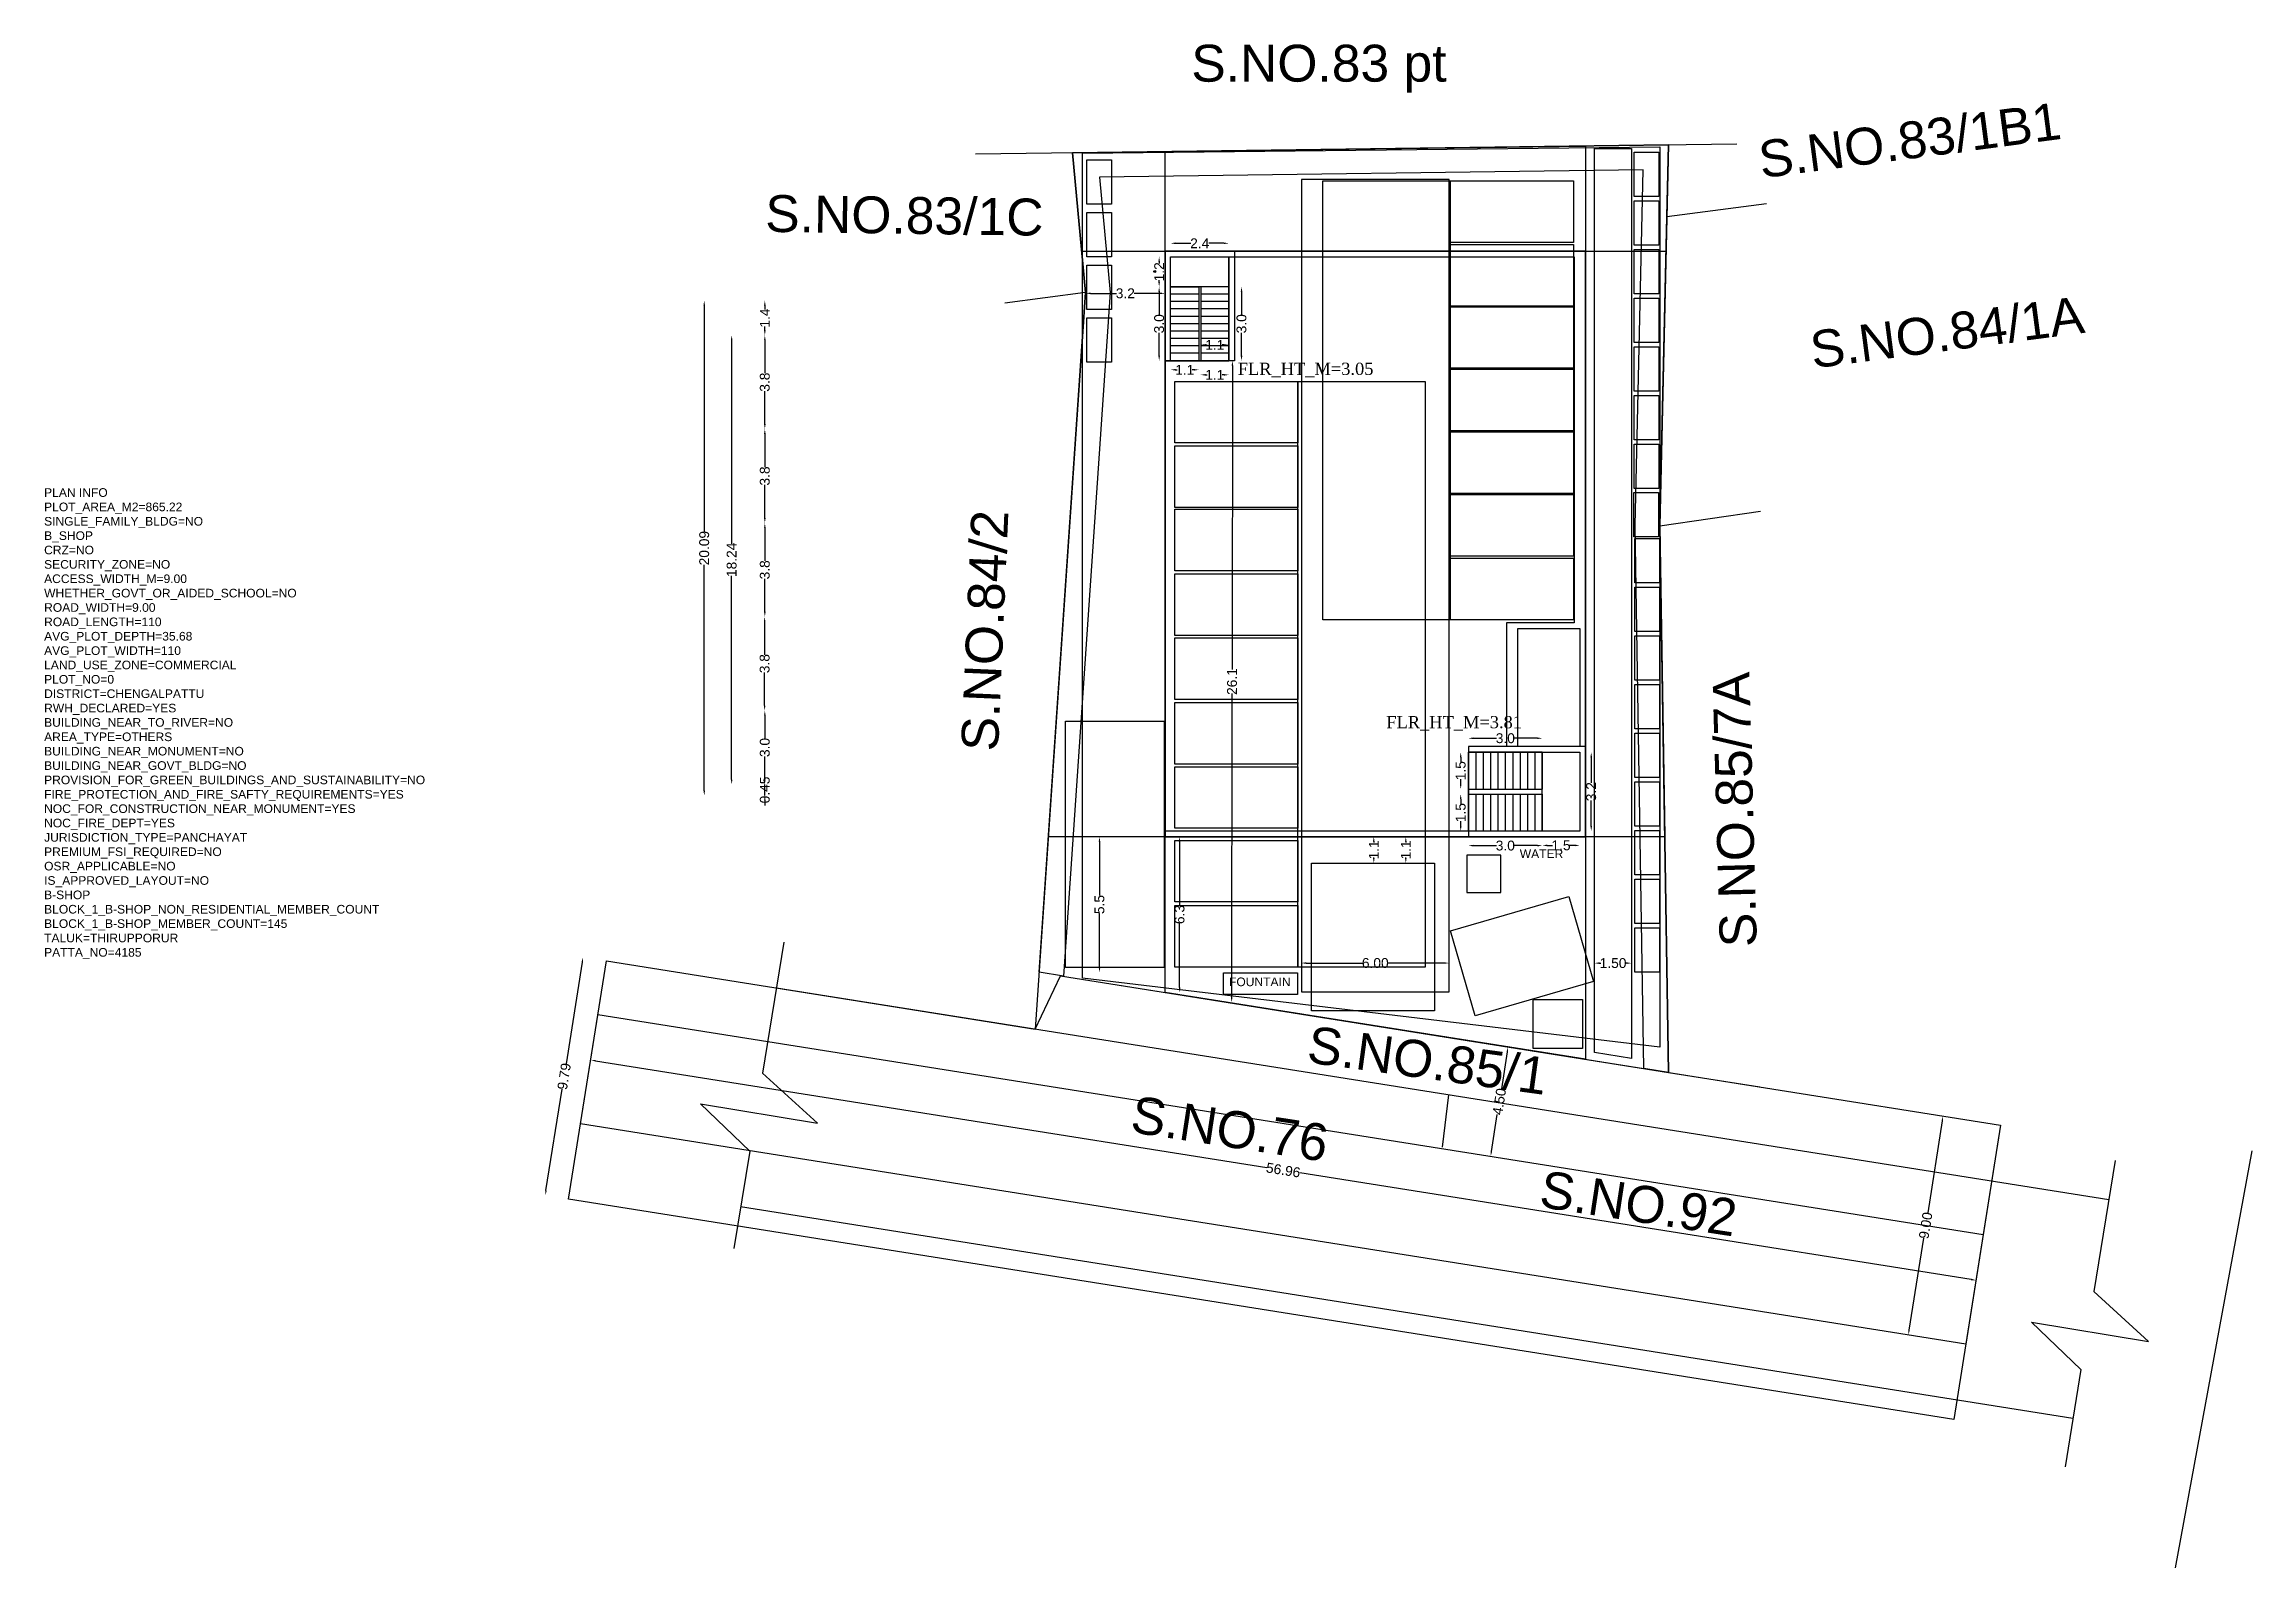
# Model space of a CAD drawing. Header units: metres. Extents: x 21671 to 43338, y -49512 to -25104.
# Drawn here: x 21670.7 to 21760.3, y -25220.3 to -25158.4 of the extents above; entities that cross this region are included whole.
import ezdxf

# ---------------------------------------------------------------- set-up
doc = ezdxf.new("R2010")
doc.units = ezdxf.units.M
for name, color, linetype in [('AISLE_WIDTH_2', 7, 'Continuous'), ('ANGULAR_PARKING_SLOT_2', 7, 'Continuous'), ('BL', 34, 'Continuous'), ('BLK_1_BLDG_FOOT_PRINT', 7, 'Continuous'), ('BLK_1_COVERED_AREA', 7, 'Continuous'), ('BLK_1_FLR_0_BLT_UP_AREA', 7, 'Continuous'), ('BLK_1_FLR_0_COVERED_PARKING', 34, 'Continuous'), ('BLK_1_FLR_0_DRINKING_WATER', 34, 'Continuous'), ('BLK_1_FLR_0_EXIT_WIDTH_STAIR', 4, 'Continuous'), ('BLK_1_FLR_0_FIRESTAIR_1', 34, 'Continuous'), ('BLK_1_FLR_0_FIRESTAIR_1_FLIGHT_1', 34, 'Continuous'), ('BLK_1_FLR_0_FIRESTAIR_1_FLIGHT_2', 34, 'Continuous'), ('BLK_1_FLR_0_FIRESTAIR_1_LANDING_1', 34, 'Continuous'), ('BLK_1_FLR_0_LIFT_1', 34, 'Continuous'), ('BLK_1_FLR_0_ROOF_AREA', 7, 'Continuous'), ('BLK_1_FLR_0_SP_WC', 7, 'Continuous'), ('BLK_1_FLR_0_STAIR_1', 34, 'Continuous'), ('BLK_1_FLR_0_STAIR_1_FLIGHT_1', 34, 'Continuous'), ('BLK_1_FLR_0_STAIR_1_FLIGHT_2', 34, 'Continuous'), ('BLK_1_FLR_0_STAIR_1_LANDING_1', 34, 'Continuous'), ('BLK_1_FLR_0_STILT', 34, 'Continuous'), ('BLK_1_FLR_0_STILT_HEIGHT', 7, 'Continuous'), ('BLK_1_FLR_1_REGULAR_ROOM_1', 34, 'Continuous'), ('BLK_1_FLR_2_REGULAR_ROOM_1', 34, 'Continuous'), ('BLK_1_FLR_3_REGULAR_ROOM', 7, 'Continuous'), ('BLK_1_FLR_4_REGULAR_ROOM', 7, 'Continuous'), ('BLK_1_HT_OF_BLDG', 7, 'Continuous'), ('BLK_1_LVL_0_BLDG_FOOT_PRINT', 7, 'Continuous'), ('BLK_1_LVL_0_FRONT_SETBACK', 34, 'Continuous'), ('BLK_1_LVL_0_REAR_SETBACK', 34, 'Continuous'), ('BLK_1_LVL_0_SIDE_SETBACK1', 34, 'Continuous'), ('BLK_1_LVL_0_SIDE_SETBACK2', 34, 'Continuous'), ('BLK_1_PARAPET_HT', 34, 'Continuous'), ('BLK_1_PLINTH_HEIGHT', 7, 'Continuous'), ('BLK_1_TOTAL_HEIGHT', 34, 'Continuous'), ('DA_PARKING', 7, 'Continuous'), ('DIST_EXIT', 7, 'Continuous'), ('DRIVE_WAY', 34, 'Continuous'), ('FLOOR-GROUND', 7, 'Continuous'), ('FMB_OR_PLR', 7, 'Continuous'), ('NOTIFIED_ROAD', 7, 'Continuous'), ('PLAN_INFO', 7, 'Continuous'), ('PLOT_BOUNDARY', 7, 'Continuous'), ('ROAD_WIDTH', 7, 'Continuous'), ('RWH', 7, 'Continuous'), ('SEPTIC_TANK_1', 34, 'Continuous'), ('SUPER_IMPOSED', 7, 'Continuous'), ('SURRENDER_ROAD_WIDTH', 7, 'Continuous'), ('TRANSFORMER_YARD', 7, 'Continuous'), ('TWO_WHEELER_DRIVE_WAY', 7, 'Continuous'), ('TWO_WHEELER_PARKING', 34, 'Continuous'), ('WASTE_DISPOSAL', 7, 'Continuous')]:
    doc.layers.add(name, color=color, linetype=linetype)
doc.styles.get("Standard").update_dxf_attribs({"font": 'arial.ttf'})
doc.styles.add('TIMES', font='times.ttf')
doc.dimstyles.new('ISO-25', dxfattribs={"dimtxt": 1, "dimasz": 2.5, "dimexe": 1.25, "dimexo": 0.625, "dimtad": 1, "dimdec": 1, "dimzin": 1, "dimdsep": 46, "dimtxsty": 'Standard', "dimcen": 2.5, "dimse1": 1, "dimse2": 1, "dimsd1": 1, "dimsd2": 1, "dimadec": 1, "dimazin": 3, "dimtfac": 1, "dimtdec": 1, "dimtix": 1, "dimtmove": 2, "dimatfit": 3, "dimfxl": 0, "dimarcsym": 0})

msp = doc.modelspace()

# ---------------------------------------------------------------- texts
for s, rotation, p in [('S.NO.83 pt', 0.00983, (21717.268, -25159.904)), ('S.NO.83/1B1', 7.47188, (21740.417, -25163.826)), ('S.NO.83/1C', 359.19546, (21699.96, -25166.001)), ('S.NO.84/1A', 7.47188, (21742.51, -25171.548)), ('S.NO.84/2', 87.50733, (21709.417, -25187.115)), ('S.NO.85/7A', 91.56288, (21740.233, -25195.03)), ('S.NO.85/1', 352.20661, (21721.917, -25199.72)), ('S.NO.76', 351.32126, (21714.746, -25202.551)), ('S.NO.92', 351.32126, (21731.346, -25205.586))]:
    msp.add_text(s, height=1.5, rotation=rotation).set_placement(p)
at = {"color": 6}
for s, p in [('WATER', (21730.606, -25191.43)), ('FOUNTAIN', (21718.8, -25196.631))]:
    msp.add_text(s, height=0.35, dxfattribs=at).set_placement(p)
at = {"layer": 'BLK_1_FLR_0_FIRESTAIR_1', "color": 1, "insert": (21719.155, -25171.315), "char_height": 0.49497, "width": 17.44019, "attachment_point": 1, "style": 'TIMES'}
msp.add_mtext('FLR_HT_M=3.05', dxfattribs=at)
at = {"layer": 'BLK_1_FLR_0_STAIR_1', "color": 1, "insert": (21725.186, -25185.662), "char_height": 0.49497, "width": 17.44019, "attachment_point": 1, "style": 'TIMES'}
msp.add_mtext('FLR_HT_M=3.81', dxfattribs=at)
at = {"layer": 'PLAN_INFO', "color": 1, "insert": (21670.686, -25176.412), "char_height": 0.35, "width": 17.9735, "attachment_point": 1}
msp.add_mtext('PLAN INFO\\PPLOT_AREA_M2=865.22\\PSINGLE_FAMILY_BLDG=NO\\PB_SHOP\\PCRZ=NO\\PSECURITY_ZONE=NO\\PACCESS_WIDTH_M=9.00\\PWHETHER_GOVT_OR_AIDED_SCHOOL=NO\\PROAD_WIDTH=9.00\\PROAD_LENGTH=110\\PAVG_PLOT_DEPTH=35.68\\PAVG_PLOT_WIDTH=110\\PLAND_USE_ZONE=COMMERCIAL\\PPLOT_NO=0\\PDISTRICT=CHENGALPATTU\\PRWH_DECLARED=YES\\PBUILDING_NEAR_TO_RIVER=NO\\PAREA_TYPE=OTHERS\\PBUILDING_NEAR_MONUMENT=NO\\PBUILDING_NEAR_GOVT_BLDG=NO\\PPROVISION_FOR_GREEN_BUILDINGS_AND_SUSTAINABILITY=NO\\PFIRE_PROTECTION_AND_FIRE_SAFTY_REQUIREMENTS=YES\\PNOC_FOR_CONSTRUCTION_NEAR_MONUMENT=YES\\PNOC_FIRE_DEPT=YES\\PJURISDICTION_TYPE=PANCHAYAT\\PPREMIUM_FSI_REQUIRED=NO\\POSR_APPLICABLE=NO\\PIS_APPROVED_LAYOUT=NO\\PB-SHOP\\PBLOCK_1_B-SHOP_NON_RESIDENTIAL_MEMBER_COUNT\\PBLOCK_1_B-SHOP_MEMBER_COUNT=145\\PTALUK=THIRUPPORUR\\PPATTA_NO=4185', dxfattribs=at)

# ---------------------------------------------------------------- blocks, each defined once
blk = doc.blocks.new('*D245')
at = {"layer": 'BLK_1_HT_OF_BLDG', "color": 0, "lineweight": -2}
for p, q in [((21698.604, -25170.4), (21698.604, -25178.665)), ((21698.604, -25188.24), (21698.604, -25179.976))]:
    blk.add_line(p, q, dxfattribs=at)
at = {"layer": 'BLK_1_HT_OF_BLDG', "color": 0}
for points in [[(21698.571, -25170.4), (21698.637, -25170.4), (21698.604, -25170.2)], [(21698.571, -25188.24), (21698.637, -25188.24), (21698.604, -25188.44)]]:
    blk.add_solid(points, dxfattribs=at)
at = {"layer": 'Defpoints', "color": 0}
for p in [(21698.927, -25170.2), (21698.604, -25188.44), (21698.927, -25188.44)]:
    blk.add_point(p, dxfattribs=at)
at = {"layer": 'BLK_1_HT_OF_BLDG', "color": 0, "insert": (21698.604, -25179.32), "char_height": 0.4, "attachment_point": 5, "rotation": 90}
blk.add_mtext('18.24', dxfattribs=at)
blk = doc.blocks.new('*D246')
at = {"layer": 'BLK_1_PLINTH_HEIGHT', "color": 0, "lineweight": -2}
for p, q in [((21699.951, -25188.24), (21699.951, -25188.04)), ((21699.951, -25188.89), (21699.951, -25188.44)), ((21699.951, -25189.09), (21699.951, -25189.29))]:
    blk.add_line(p, q, dxfattribs=at)
at = {"layer": 'BLK_1_PLINTH_HEIGHT', "color": 0}
for points in [[(21699.918, -25188.24), (21699.984, -25188.24), (21699.951, -25188.44)], [(21699.918, -25189.09), (21699.984, -25189.09), (21699.951, -25188.89)]]:
    blk.add_solid(points, dxfattribs=at)
at = {"layer": 'Defpoints', "color": 0}
for p in [(21699.637, -25188.44), (21699.951, -25188.44), (21699.637, -25188.89)]:
    blk.add_point(p, dxfattribs=at)
at = {"layer": 'BLK_1_PLINTH_HEIGHT', "color": 0, "insert": (21699.951, -25188.665), "char_height": 0.4, "attachment_point": 5, "rotation": 90}
blk.add_mtext('0.45', dxfattribs=at)
blk = doc.blocks.new('*D259')
at = {"layer": 'BLK_1_FLR_1_REGULAR_ROOM_1', "color": 0, "lineweight": -2}
for p, q in [((21699.943, -25181.83), (21699.943, -25183.171)), ((21699.943, -25185.24), (21699.943, -25183.9))]:
    blk.add_line(p, q, dxfattribs=at)
at = {"layer": 'BLK_1_FLR_1_REGULAR_ROOM_1', "color": 0}
for points in [[(21699.91, -25181.83), (21699.976, -25181.83), (21699.943, -25181.63)], [(21699.91, -25185.24), (21699.976, -25185.24), (21699.943, -25185.44)]]:
    blk.add_solid(points, dxfattribs=at)
at = {"layer": 'Defpoints', "color": 0}
for p in [(21699.637, -25181.63), (21699.943, -25181.63), (21699.637, -25185.44)]:
    blk.add_point(p, dxfattribs=at)
at = {"layer": 'BLK_1_FLR_1_REGULAR_ROOM_1', "color": 0, "insert": (21699.943, -25183.535), "char_height": 0.4, "attachment_point": 5, "rotation": 90}
blk.add_mtext('3.8', dxfattribs=at)
blk = doc.blocks.new('*D262')
at = {"layer": 'BLK_1_PARAPET_HT', "color": 0, "lineweight": -2}
for p, q in [((21699.951, -25169), (21699.951, -25169.156)), ((21699.951, -25170), (21699.951, -25169.845))]:
    blk.add_line(p, q, dxfattribs=at)
at = {"layer": 'BLK_1_PARAPET_HT', "color": 0}
for points in [[(21699.918, -25169), (21699.984, -25169), (21699.951, -25168.8)], [(21699.918, -25170), (21699.984, -25170), (21699.951, -25170.2)]]:
    blk.add_solid(points, dxfattribs=at)
at = {"layer": 'Defpoints', "color": 0}
for p in [(21699.637, -25168.8), (21699.951, -25168.8), (21699.637, -25170.2)]:
    blk.add_point(p, dxfattribs=at)
at = {"layer": 'BLK_1_PARAPET_HT', "color": 0, "insert": (21699.951, -25169.5), "char_height": 0.4, "attachment_point": 5, "rotation": 90}
blk.add_mtext('1.4', dxfattribs=at)
blk = doc.blocks.new('*D264')
at = {"layer": 'Defpoints', "color": 0}
for p in [(21724.442, -25190.563), (21724.442, -25191.634), (21724.678, -25191.634)]:
    blk.add_point(p, dxfattribs=at)
at = {"layer": 'SEPTIC_TANK_1', "color": 0, "lineweight": -2}
for p, q in [((21724.678, -25190.763), (21724.678, -25190.792)), ((21724.678, -25191.434), (21724.678, -25191.405))]:
    blk.add_line(p, q, dxfattribs=at)
at = {"layer": 'SEPTIC_TANK_1', "color": 0}
for points in [[(21724.645, -25190.763), (21724.712, -25190.763), (21724.678, -25190.563)], [(21724.645, -25191.434), (21724.712, -25191.434), (21724.678, -25191.634)]]:
    blk.add_solid(points, dxfattribs=at)
at = {"layer": 'SEPTIC_TANK_1', "color": 0, "insert": (21724.678, -25191.098), "char_height": 0.4, "attachment_point": 5, "rotation": 90}
blk.add_mtext('1.1', dxfattribs=at)
blk = doc.blocks.new('*D265')
at = {"layer": 'Defpoints', "color": 0}
for p in [(21725.998, -25190.563), (21725.978, -25191.634), (21725.998, -25191.634)]:
    blk.add_point(p, dxfattribs=at)
at = {"layer": 'SEPTIC_TANK_1', "color": 0, "lineweight": -2}
for p, q in [((21725.978, -25190.763), (21725.978, -25190.792)), ((21725.978, -25191.434), (21725.978, -25191.405))]:
    blk.add_line(p, q, dxfattribs=at)
at = {"layer": 'SEPTIC_TANK_1', "color": 0}
for points in [[(21725.945, -25190.763), (21726.012, -25190.763), (21725.978, -25190.563)], [(21725.945, -25191.434), (21726.012, -25191.434), (21725.978, -25191.634)]]:
    blk.add_solid(points, dxfattribs=at)
at = {"layer": 'SEPTIC_TANK_1', "color": 0, "insert": (21725.978, -25191.098), "char_height": 0.4, "attachment_point": 5, "rotation": 90}
blk.add_mtext('1.1', dxfattribs=at)
blk = doc.blocks.new('*D266')
at = {"layer": 'BLK_1_TOTAL_HEIGHT', "color": 0, "lineweight": -2}
for p, q in [((21697.49, -25169), (21697.49, -25178.167)), ((21697.49, -25188.69), (21697.49, -25179.524))]:
    blk.add_line(p, q, dxfattribs=at)
at = {"layer": 'BLK_1_TOTAL_HEIGHT', "color": 0}
for points in [[(21697.457, -25169), (21697.523, -25169), (21697.49, -25168.8)], [(21697.457, -25188.69), (21697.523, -25188.69), (21697.49, -25188.89)]]:
    blk.add_solid(points, dxfattribs=at)
at = {"layer": 'Defpoints', "color": 0}
for p in [(21697.49, -25168.8), (21697.978, -25168.8), (21697.978, -25188.89)]:
    blk.add_point(p, dxfattribs=at)
at = {"layer": 'BLK_1_TOTAL_HEIGHT', "color": 0, "insert": (21697.49, -25178.845), "char_height": 0.4, "attachment_point": 5, "rotation": 90}
blk.add_mtext('20.09', dxfattribs=at)
blk = doc.blocks.new('*D267')
at = {"layer": 'BLK_1_FLR_0_STILT_HEIGHT', "color": 0, "lineweight": -2}
for p, q in [((21699.951, -25185.64), (21699.951, -25186.577)), ((21699.951, -25188.24), (21699.951, -25187.304))]:
    blk.add_line(p, q, dxfattribs=at)
at = {"layer": 'BLK_1_FLR_0_STILT_HEIGHT', "color": 0}
for points in [[(21699.918, -25185.64), (21699.984, -25185.64), (21699.951, -25185.44)], [(21699.918, -25188.24), (21699.984, -25188.24), (21699.951, -25188.44)]]:
    blk.add_solid(points, dxfattribs=at)
at = {"layer": 'Defpoints', "color": 0}
for p in [(21699.637, -25185.44), (21699.951, -25185.44), (21699.637, -25188.44)]:
    blk.add_point(p, dxfattribs=at)
at = {"layer": 'BLK_1_FLR_0_STILT_HEIGHT', "color": 0, "insert": (21699.951, -25186.94), "char_height": 0.4, "attachment_point": 5, "rotation": 90}
blk.add_mtext('3.0', dxfattribs=at)
blk = doc.blocks.new('*D268')
at = {"layer": 'Defpoints', "color": 0}
for p in [(21735.144, -25199.894), (21729.424, -25203.541), (21734.437, -25204.338)]:
    blk.add_point(p, dxfattribs=at)
at = {"layer": 'NOTIFIED_ROAD', "color": 0, "lineweight": -2}
for p, q in [((21730.099, -25199.295), (21729.86, -25200.799)), ((21729.455, -25203.344), (21729.694, -25201.84))]:
    blk.add_line(p, q, dxfattribs=at)
at = {"layer": 'NOTIFIED_ROAD', "color": 0}
for points in [[(21730.066, -25199.289), (21730.132, -25199.3), (21730.131, -25199.097)], [(21729.422, -25203.339), (21729.488, -25203.349), (21729.424, -25203.541)]]:
    blk.add_solid(points, dxfattribs=at)
at = {"layer": 'NOTIFIED_ROAD', "color": 0, "insert": (21729.777, -25201.319), "char_height": 0.4, "attachment_point": 5, "rotation": 80.96434}
blk.add_mtext('4.50', dxfattribs=at)
blk = doc.blocks.new('*D269')
at = {"layer": 'Defpoints', "color": 0}
for p in [(21750.129, -25202.277), (21746.381, -25210.794), (21748.715, -25211.166)]:
    blk.add_point(p, dxfattribs=at)
at = {"layer": 'SURRENDER_ROAD_WIDTH', "color": 0, "lineweight": -2}
for p, q in [((21747.763, -25202.104), (21747.17, -25205.838)), ((21746.413, -25210.597), (21747.007, -25206.863))]:
    blk.add_line(p, q, dxfattribs=at)
at = {"layer": 'SURRENDER_ROAD_WIDTH', "color": 0}
for points in [[(21747.731, -25202.098), (21747.796, -25202.109), (21747.795, -25201.906)], [(21746.38, -25210.592), (21746.446, -25210.602), (21746.381, -25210.794)]]:
    blk.add_solid(points, dxfattribs=at)
at = {"layer": 'SURRENDER_ROAD_WIDTH', "color": 0, "insert": (21747.088, -25206.35), "char_height": 0.4, "attachment_point": 5, "rotation": 80.96434}
blk.add_mtext('9.00', dxfattribs=at)
blk = doc.blocks.new('*D270')
at = {"layer": 'Defpoints', "color": 0}
for p in [(21727.738, -25195.693), (21721.738, -25196.857), (21727.738, -25196.859)]:
    blk.add_point(p, dxfattribs=at)
at = {"layer": 'DRIVE_WAY', "color": 0, "lineweight": -2}
for p, q in [((21721.938, -25195.693), (21724.218, -25195.693)), ((21727.538, -25195.693), (21725.258, -25195.693))]:
    blk.add_line(p, q, dxfattribs=at)
at = {"layer": 'DRIVE_WAY', "color": 0}
for points in [[(21721.938, -25195.659), (21721.938, -25195.726), (21721.738, -25195.693)], [(21727.538, -25195.659), (21727.538, -25195.726), (21727.738, -25195.693)]]:
    blk.add_solid(points, dxfattribs=at)
at = {"layer": 'DRIVE_WAY', "color": 0, "insert": (21724.738, -25195.693), "char_height": 0.4, "attachment_point": 5}
blk.add_mtext('6.00', dxfattribs=at)
blk = doc.blocks.new('*D273')
at = {"color": 0, "lineweight": -2}
for p, q in [((21713.176, -25168.499), (21714.228, -25168.499)), ((21716.003, -25168.499), (21714.951, -25168.499))]:
    blk.add_line(p, q, dxfattribs=at)
at = {"color": 0}
for points in [[(21713.176, -25168.465), (21713.176, -25168.532), (21712.976, -25168.499)], [(21716.003, -25168.465), (21716.003, -25168.532), (21716.203, -25168.499)]]:
    blk.add_solid(points, dxfattribs=at)
at = {"layer": 'Defpoints', "color": 0}
for p in [(21712.976, -25168.471), (21716.203, -25168.471), (21716.203, -25168.499)]:
    blk.add_point(p, dxfattribs=at)
at = {"color": 0, "insert": (21714.589, -25168.499), "char_height": 0.4, "attachment_point": 5}
blk.add_mtext('3.2', dxfattribs=at)
blk = doc.blocks.new('*D274')
at = {"color": 0, "lineweight": -2}
for p, q in [((21713.539, -25190.763), (21713.539, -25192.95)), ((21713.539, -25195.869), (21713.539, -25193.681))]:
    blk.add_line(p, q, dxfattribs=at)
at = {"color": 0}
for points in [[(21713.506, -25190.763), (21713.573, -25190.763), (21713.539, -25190.563)], [(21713.506, -25195.869), (21713.573, -25195.869), (21713.539, -25196.069)]]:
    blk.add_solid(points, dxfattribs=at)
at = {"layer": 'Defpoints', "color": 0}
for p in [(21711.464, -25190.563), (21711.087, -25196.069), (21713.539, -25196.069)]:
    blk.add_point(p, dxfattribs=at)
at = {"color": 0, "insert": (21713.539, -25193.316), "char_height": 0.4, "attachment_point": 5, "rotation": 90}
blk.add_mtext('5.5', dxfattribs=at)
blk = doc.blocks.new('*D275')
at = {"color": 0, "lineweight": -2}
for p, q in [((21716.792, -25190.763), (21716.792, -25193.357)), ((21716.792, -25196.682), (21716.792, -25194.088))]:
    blk.add_line(p, q, dxfattribs=at)
at = {"color": 0}
for points in [[(21716.759, -25190.763), (21716.826, -25190.763), (21716.792, -25190.563)], [(21716.759, -25196.682), (21716.826, -25196.682), (21716.792, -25196.882)]]:
    blk.add_solid(points, dxfattribs=at)
at = {"layer": 'Defpoints', "color": 0}
for p in [(21716.203, -25190.563), (21716.203, -25196.882), (21716.792, -25196.882)]:
    blk.add_point(p, dxfattribs=at)
at = {"color": 0, "insert": (21716.792, -25193.722), "char_height": 0.4, "attachment_point": 5, "rotation": 90}
blk.add_mtext('6.3', dxfattribs=at)
blk = doc.blocks.new('*D276')
at = {"layer": 'BLK_1_FLR_0_EXIT_WIDTH_STAIR', "color": 0, "lineweight": -2}
for p, q in [((21717.849, -25170.592), (21717.914, -25170.592)), ((21718.592, -25170.592), (21718.528, -25170.592))]:
    blk.add_line(p, q, dxfattribs=at)
at = {"layer": 'BLK_1_FLR_0_EXIT_WIDTH_STAIR', "color": 0}
for points in [[(21717.849, -25170.559), (21717.849, -25170.625), (21717.649, -25170.592)], [(21718.592, -25170.559), (21718.592, -25170.625), (21718.792, -25170.592)]]:
    blk.add_solid(points, dxfattribs=at)
at = {"layer": 'Defpoints', "color": 0}
for p in [(21717.649, -25170.018), (21717.649, -25170.592), (21718.792, -25170.018)]:
    blk.add_point(p, dxfattribs=at)
at = {"layer": 'BLK_1_FLR_0_EXIT_WIDTH_STAIR', "color": 0, "insert": (21718.221, -25170.592), "char_height": 0.4, "attachment_point": 5}
blk.add_mtext('1.1', dxfattribs=at)
blk = doc.blocks.new('*D281')
at = {"layer": 'BLK_1_FLR_0_FIRESTAIR_1_FLIGHT_1', "color": 0, "lineweight": -2}
for p, q in [((21719.307, -25168.434), (21719.307, -25169.371)), ((21719.307, -25171.034), (21719.307, -25170.098))]:
    blk.add_line(p, q, dxfattribs=at)
at = {"layer": 'BLK_1_FLR_0_FIRESTAIR_1_FLIGHT_1', "color": 0}
for points in [[(21719.274, -25168.434), (21719.341, -25168.434), (21719.307, -25168.234)], [(21719.274, -25171.034), (21719.341, -25171.034), (21719.307, -25171.234)]]:
    blk.add_solid(points, dxfattribs=at)
at = {"layer": 'Defpoints', "color": 0}
for p in [(21718.792, -25168.234), (21719.307, -25168.234), (21718.792, -25171.234)]:
    blk.add_point(p, dxfattribs=at)
at = {"layer": 'BLK_1_FLR_0_FIRESTAIR_1_FLIGHT_1', "color": 0, "insert": (21719.307, -25169.734), "char_height": 0.4, "attachment_point": 5, "rotation": 90}
blk.add_mtext('3.0', dxfattribs=at)
blk = doc.blocks.new('*D282')
at = {"layer": 'BLK_1_FLR_0_FIRESTAIR_1_FLIGHT_2', "color": 0, "lineweight": -2}
for p, q in [((21715.963, -25168.434), (21715.963, -25169.371)), ((21715.963, -25171.034), (21715.963, -25170.098))]:
    blk.add_line(p, q, dxfattribs=at)
at = {"layer": 'BLK_1_FLR_0_FIRESTAIR_1_FLIGHT_2', "color": 0}
for points in [[(21715.929, -25168.434), (21715.996, -25168.434), (21715.963, -25168.234)], [(21715.929, -25171.034), (21715.996, -25171.034), (21715.963, -25171.234)]]:
    blk.add_solid(points, dxfattribs=at)
at = {"layer": 'Defpoints', "color": 0}
for p in [(21715.963, -25168.234), (21716.43, -25168.234), (21716.43, -25171.234)]:
    blk.add_point(p, dxfattribs=at)
at = {"layer": 'BLK_1_FLR_0_FIRESTAIR_1_FLIGHT_2', "color": 0, "insert": (21715.963, -25169.734), "char_height": 0.4, "attachment_point": 5, "rotation": 90}
blk.add_mtext('3.0', dxfattribs=at)
blk = doc.blocks.new('*D279')
at = {"layer": 'BLK_1_FLR_0_FIRESTAIR_1_FLIGHT_1', "color": 0, "lineweight": -2}
for p, q in [((21717.849, -25171.808), (21717.914, -25171.808)), ((21718.592, -25171.808), (21718.528, -25171.808))]:
    blk.add_line(p, q, dxfattribs=at)
at = {"layer": 'BLK_1_FLR_0_FIRESTAIR_1_FLIGHT_1', "color": 0}
for points in [[(21717.849, -25171.775), (21717.849, -25171.842), (21717.649, -25171.808)], [(21718.592, -25171.775), (21718.592, -25171.842), (21718.792, -25171.808)]]:
    blk.add_solid(points, dxfattribs=at)
at = {"layer": 'Defpoints', "color": 0}
for p in [(21717.649, -25171.234), (21718.792, -25171.029), (21717.649, -25171.808)]:
    blk.add_point(p, dxfattribs=at)
at = {"layer": 'BLK_1_FLR_0_FIRESTAIR_1_FLIGHT_1', "color": 0, "insert": (21718.221, -25171.808), "char_height": 0.4, "attachment_point": 5}
blk.add_mtext('1.1', dxfattribs=at)
blk = doc.blocks.new('*D277')
at = {"layer": 'BLK_1_FLR_0_FIRESTAIR_1_FLIGHT_2', "color": 0, "lineweight": -2}
for p, q in [((21716.63, -25171.603), (21716.695, -25171.603)), ((21717.373, -25171.603), (21717.308, -25171.603))]:
    blk.add_line(p, q, dxfattribs=at)
at = {"layer": 'BLK_1_FLR_0_FIRESTAIR_1_FLIGHT_2', "color": 0}
for points in [[(21716.63, -25171.569), (21716.63, -25171.636), (21716.43, -25171.603)], [(21717.373, -25171.569), (21717.373, -25171.636), (21717.573, -25171.603)]]:
    blk.add_solid(points, dxfattribs=at)
at = {"layer": 'Defpoints', "color": 0}
for p in [(21716.43, -25171.029), (21717.573, -25171.029), (21716.43, -25171.603)]:
    blk.add_point(p, dxfattribs=at)
at = {"layer": 'BLK_1_FLR_0_FIRESTAIR_1_FLIGHT_2', "color": 0, "insert": (21717.002, -25171.603), "char_height": 0.4, "attachment_point": 5}
blk.add_mtext('1.1', dxfattribs=at)
blk = doc.blocks.new('*D280')
at = {"layer": 'BLK_1_FLR_0_FIRESTAIR_1_LANDING_1', "color": 0, "lineweight": -2}
for p, q in [((21716.63, -25166.466), (21717.245, -25166.466)), ((21718.592, -25166.466), (21717.978, -25166.466))]:
    blk.add_line(p, q, dxfattribs=at)
at = {"layer": 'BLK_1_FLR_0_FIRESTAIR_1_LANDING_1', "color": 0}
for points in [[(21716.63, -25166.433), (21716.63, -25166.499), (21716.43, -25166.466)], [(21718.592, -25166.433), (21718.592, -25166.499), (21718.792, -25166.466)]]:
    blk.add_solid(points, dxfattribs=at)
at = {"layer": 'Defpoints', "color": 0}
for p in [(21716.43, -25166.466), (21716.43, -25167.015), (21718.792, -25167.015)]:
    blk.add_point(p, dxfattribs=at)
at = {"layer": 'BLK_1_FLR_0_FIRESTAIR_1_LANDING_1', "color": 0, "insert": (21717.611, -25166.466), "char_height": 0.4, "attachment_point": 5}
blk.add_mtext('2.4', dxfattribs=at)
blk = doc.blocks.new('*D278')
at = {"layer": 'BLK_1_FLR_0_FIRESTAIR_1_LANDING_1', "color": 0, "lineweight": -2}
for p, q in [((21715.963, -25167.215), (21715.963, -25167.282)), ((21715.963, -25168.034), (21715.963, -25167.968))]:
    blk.add_line(p, q, dxfattribs=at)
at = {"layer": 'BLK_1_FLR_0_FIRESTAIR_1_LANDING_1', "color": 0}
for points in [[(21715.929, -25167.215), (21715.996, -25167.215), (21715.963, -25167.015)], [(21715.929, -25168.034), (21715.996, -25168.034), (21715.963, -25168.234)]]:
    blk.add_solid(points, dxfattribs=at)
at = {"layer": 'Defpoints', "color": 0}
for p in [(21715.963, -25167.015), (21716.43, -25167.015), (21716.43, -25168.234)]:
    blk.add_point(p, dxfattribs=at)
at = {"layer": 'BLK_1_FLR_0_FIRESTAIR_1_LANDING_1', "color": 0, "insert": (21715.963, -25167.625), "char_height": 0.4, "attachment_point": 5, "rotation": 90}
blk.add_mtext('1.2', dxfattribs=at)
blk = doc.blocks.new('*D300')
at = {"layer": 'BLK_1_FLR_0_STAIR_1_FLIGHT_2', "color": 0, "lineweight": -2}
for p, q in [((21728.719, -25186.565), (21729.655, -25186.565)), ((21731.319, -25186.565), (21730.382, -25186.565))]:
    blk.add_line(p, q, dxfattribs=at)
at = {"layer": 'BLK_1_FLR_0_STAIR_1_FLIGHT_2', "color": 0}
for points in [[(21728.719, -25186.532), (21728.719, -25186.598), (21728.519, -25186.565)], [(21731.319, -25186.532), (21731.319, -25186.598), (21731.519, -25186.565)]]:
    blk.add_solid(points, dxfattribs=at)
at = {"layer": 'Defpoints', "color": 0}
for p in [(21728.519, -25186.565), (21728.519, -25187.133), (21731.519, -25187.133)]:
    blk.add_point(p, dxfattribs=at)
at = {"layer": 'BLK_1_FLR_0_STAIR_1_FLIGHT_2', "color": 0, "insert": (21730.019, -25186.565), "char_height": 0.4, "attachment_point": 5}
blk.add_mtext('3.0', dxfattribs=at)
blk = doc.blocks.new('*D296')
at = {"layer": 'BLK_1_FLR_0_STAIR_1_FLIGHT_1', "color": 0, "lineweight": -2}
for p, q in [((21728.719, -25190.924), (21729.655, -25190.924)), ((21731.319, -25190.924), (21730.382, -25190.924))]:
    blk.add_line(p, q, dxfattribs=at)
at = {"layer": 'BLK_1_FLR_0_STAIR_1_FLIGHT_1', "color": 0}
for points in [[(21728.719, -25190.89), (21728.719, -25190.957), (21728.519, -25190.924)], [(21731.319, -25190.89), (21731.319, -25190.957), (21731.519, -25190.924)]]:
    blk.add_solid(points, dxfattribs=at)
at = {"layer": 'Defpoints', "color": 0}
for p in [(21728.519, -25190.334), (21731.519, -25190.334), (21728.519, -25190.924)]:
    blk.add_point(p, dxfattribs=at)
at = {"layer": 'BLK_1_FLR_0_STAIR_1_FLIGHT_1', "color": 0, "insert": (21730.019, -25190.924), "char_height": 0.4, "attachment_point": 5}
blk.add_mtext('3.0', dxfattribs=at)
blk = doc.blocks.new('*D297')
at = {"layer": 'BLK_1_FLR_0_STAIR_1_FLIGHT_1', "color": 0, "lineweight": -2}
for p, q in [((21728.208, -25189.034), (21728.208, -25189.237)), ((21728.208, -25190.134), (21728.208, -25189.931))]:
    blk.add_line(p, q, dxfattribs=at)
at = {"layer": 'BLK_1_FLR_0_STAIR_1_FLIGHT_1', "color": 0}
for points in [[(21728.174, -25189.034), (21728.241, -25189.034), (21728.208, -25188.834)], [(21728.174, -25190.134), (21728.241, -25190.134), (21728.208, -25190.334)]]:
    blk.add_solid(points, dxfattribs=at)
at = {"layer": 'Defpoints', "color": 0}
for p in [(21728.208, -25188.834), (21728.725, -25188.834), (21728.725, -25190.334)]:
    blk.add_point(p, dxfattribs=at)
at = {"layer": 'BLK_1_FLR_0_STAIR_1_FLIGHT_1', "color": 0, "insert": (21728.208, -25189.584), "char_height": 0.4, "attachment_point": 5, "rotation": 90}
blk.add_mtext('1.5', dxfattribs=at)
blk = doc.blocks.new('*D298')
at = {"layer": 'BLK_1_FLR_0_STAIR_1_FLIGHT_2', "color": 0, "lineweight": -2}
for p, q in [((21728.208, -25187.333), (21728.208, -25187.537)), ((21728.208, -25188.433), (21728.208, -25188.23))]:
    blk.add_line(p, q, dxfattribs=at)
at = {"layer": 'BLK_1_FLR_0_STAIR_1_FLIGHT_2', "color": 0}
for points in [[(21728.174, -25187.333), (21728.241, -25187.333), (21728.208, -25187.133)], [(21728.174, -25188.433), (21728.241, -25188.433), (21728.208, -25188.633)]]:
    blk.add_solid(points, dxfattribs=at)
at = {"layer": 'Defpoints', "color": 0}
for p in [(21728.208, -25187.133), (21728.725, -25187.133), (21728.725, -25188.633)]:
    blk.add_point(p, dxfattribs=at)
at = {"layer": 'BLK_1_FLR_0_STAIR_1_FLIGHT_2', "color": 0, "insert": (21728.208, -25187.883), "char_height": 0.4, "attachment_point": 5, "rotation": 90}
blk.add_mtext('1.5', dxfattribs=at)
blk = doc.blocks.new('*D299')
at = {"layer": 'BLK_1_FLR_0_STAIR_1_LANDING_1', "color": 0, "lineweight": -2}
for p, q in [((21733.507, -25187.333), (21733.507, -25188.372)), ((21733.507, -25190.134), (21733.507, -25189.096))]:
    blk.add_line(p, q, dxfattribs=at)
at = {"layer": 'BLK_1_FLR_0_STAIR_1_LANDING_1', "color": 0}
for points in [[(21733.474, -25187.333), (21733.54, -25187.333), (21733.507, -25187.133)], [(21733.474, -25190.134), (21733.54, -25190.134), (21733.507, -25190.334)]]:
    blk.add_solid(points, dxfattribs=at)
at = {"layer": 'Defpoints', "color": 0}
for p in [(21733.043, -25187.133), (21733.507, -25187.133), (21733.043, -25190.334)]:
    blk.add_point(p, dxfattribs=at)
at = {"layer": 'BLK_1_FLR_0_STAIR_1_LANDING_1', "color": 0, "insert": (21733.507, -25188.734), "char_height": 0.4, "attachment_point": 5, "rotation": 90}
blk.add_mtext('3.2', dxfattribs=at)
blk = doc.blocks.new('*D295')
at = {"layer": 'BLK_1_FLR_0_STAIR_1_LANDING_1', "color": 0, "lineweight": -2}
for p, q in [((21731.719, -25190.915), (21731.934, -25190.915)), ((21732.843, -25190.915), (21732.628, -25190.915))]:
    blk.add_line(p, q, dxfattribs=at)
at = {"layer": 'BLK_1_FLR_0_STAIR_1_LANDING_1', "color": 0}
for points in [[(21731.719, -25190.882), (21731.719, -25190.949), (21731.519, -25190.915)], [(21732.843, -25190.882), (21732.843, -25190.949), (21733.043, -25190.915)]]:
    blk.add_solid(points, dxfattribs=at)
at = {"layer": 'Defpoints', "color": 0}
for p in [(21731.519, -25190.334), (21733.043, -25190.334), (21731.519, -25190.915)]:
    blk.add_point(p, dxfattribs=at)
at = {"layer": 'BLK_1_FLR_0_STAIR_1_LANDING_1', "color": 0, "insert": (21732.281, -25190.915), "char_height": 0.4, "attachment_point": 5}
blk.add_mtext('1.5', dxfattribs=at)
blk = doc.blocks.new('*D331')
at = {"layer": 'Defpoints', "color": 0}
for p in [(21718.792, -25171.234), (21718.762, -25197.289), (21718.908, -25197.289)]:
    blk.add_point(p, dxfattribs=at)
at = {"layer": 'DIST_EXIT', "color": 0, "lineweight": -2}
for p, q in [((21718.938, -25171.435), (21718.924, -25183.778)), ((21718.908, -25197.089), (21718.923, -25184.746))]:
    blk.add_line(p, q, dxfattribs=at)
at = {"layer": 'DIST_EXIT', "color": 0}
for points in [[(21718.905, -25171.435), (21718.971, -25171.435), (21718.938, -25171.235)], [(21718.875, -25197.089), (21718.941, -25197.089), (21718.908, -25197.289)]]:
    blk.add_solid(points, dxfattribs=at)
at = {"layer": 'DIST_EXIT', "color": 0, "insert": (21718.923, -25184.262), "char_height": 0.4, "attachment_point": 5, "rotation": 89.93276}
blk.add_mtext('26.1', dxfattribs=at)
blk = doc.blocks.new('*D332')
at = {"layer": 'BLK_1_FLR_2_REGULAR_ROOM_1', "color": 0, "lineweight": -2}
for p, q in [((21699.951, -25178.02), (21699.951, -25179.361)), ((21699.951, -25181.43), (21699.951, -25180.09))]:
    blk.add_line(p, q, dxfattribs=at)
at = {"layer": 'BLK_1_FLR_2_REGULAR_ROOM_1', "color": 0}
for points in [[(21699.918, -25178.02), (21699.984, -25178.02), (21699.951, -25177.82)], [(21699.918, -25181.43), (21699.984, -25181.43), (21699.951, -25181.63)]]:
    blk.add_solid(points, dxfattribs=at)
at = {"layer": 'Defpoints', "color": 0}
for p in [(21699.637, -25177.82), (21699.951, -25177.82), (21699.637, -25181.63)]:
    blk.add_point(p, dxfattribs=at)
at = {"layer": 'BLK_1_FLR_2_REGULAR_ROOM_1', "color": 0, "insert": (21699.951, -25179.725), "char_height": 0.4, "attachment_point": 5, "rotation": 90}
blk.add_mtext('3.8', dxfattribs=at)
blk = doc.blocks.new('*D333')
at = {"layer": 'BLK_1_FLR_3_REGULAR_ROOM', "color": 0, "lineweight": -2}
for p, q in [((21699.951, -25174.21), (21699.951, -25175.551)), ((21699.951, -25177.62), (21699.951, -25176.28))]:
    blk.add_line(p, q, dxfattribs=at)
at = {"layer": 'BLK_1_FLR_3_REGULAR_ROOM', "color": 0}
for points in [[(21699.918, -25174.21), (21699.984, -25174.21), (21699.951, -25174.01)], [(21699.918, -25177.62), (21699.984, -25177.62), (21699.951, -25177.82)]]:
    blk.add_solid(points, dxfattribs=at)
at = {"layer": 'Defpoints', "color": 0}
for p in [(21699.637, -25174.01), (21699.951, -25174.01), (21699.637, -25177.82)]:
    blk.add_point(p, dxfattribs=at)
at = {"layer": 'BLK_1_FLR_3_REGULAR_ROOM', "color": 0, "insert": (21699.951, -25175.915), "char_height": 0.4, "attachment_point": 5, "rotation": 90}
blk.add_mtext('3.8', dxfattribs=at)
blk = doc.blocks.new('*D334')
at = {"layer": 'BLK_1_FLR_4_REGULAR_ROOM', "color": 0, "lineweight": -2}
for p, q in [((21699.951, -25170.4), (21699.951, -25171.741)), ((21699.951, -25173.81), (21699.951, -25172.47))]:
    blk.add_line(p, q, dxfattribs=at)
at = {"layer": 'BLK_1_FLR_4_REGULAR_ROOM', "color": 0}
for points in [[(21699.918, -25170.4), (21699.984, -25170.4), (21699.951, -25170.2)], [(21699.918, -25173.81), (21699.984, -25173.81), (21699.951, -25174.01)]]:
    blk.add_solid(points, dxfattribs=at)
at = {"layer": 'Defpoints', "color": 0}
for p in [(21699.637, -25170.2), (21699.951, -25170.2), (21699.637, -25174.01)]:
    blk.add_point(p, dxfattribs=at)
at = {"layer": 'BLK_1_FLR_4_REGULAR_ROOM', "color": 0, "insert": (21699.951, -25172.105), "char_height": 0.4, "attachment_point": 5, "rotation": 90}
blk.add_mtext('3.8', dxfattribs=at)
blk = doc.blocks.new('*D342')
at = {"layer": 'Defpoints', "color": 0}
for p in [(21733.644, -25195.672), (21733.644, -25195.696), (21735.144, -25195.672)]:
    blk.add_point(p, dxfattribs=at)
at = {"layer": 'TWO_WHEELER_DRIVE_WAY', "color": 0, "lineweight": -2}
for p, q in [((21733.844, -25195.696), (21733.894, -25195.696)), ((21734.944, -25195.696), (21734.894, -25195.696))]:
    blk.add_line(p, q, dxfattribs=at)
at = {"layer": 'TWO_WHEELER_DRIVE_WAY', "color": 0}
for points in [[(21733.844, -25195.663), (21733.844, -25195.729), (21733.644, -25195.696)], [(21734.944, -25195.663), (21734.944, -25195.729), (21735.144, -25195.696)]]:
    blk.add_solid(points, dxfattribs=at)
at = {"layer": 'TWO_WHEELER_DRIVE_WAY', "color": 0, "insert": (21734.394, -25195.696), "char_height": 0.4, "attachment_point": 5}
blk.add_mtext('1.50', dxfattribs=at)
blk = doc.blocks.new('*D343')
at = {"color": 0, "lineweight": -2}
for p, q in [((21693.075, -25199.66), (21720.336, -25203.995)), ((21748.93, -25208.542), (21721.669, -25204.207))]:
    blk.add_line(p, q, dxfattribs=at)
at = {"color": 0}
for points in [[(21693.08, -25199.627), (21693.069, -25199.692), (21692.877, -25199.628)], [(21748.935, -25208.509), (21748.925, -25208.575), (21749.127, -25208.573)]]:
    blk.add_solid(points, dxfattribs=at)
at = {"layer": 'Defpoints', "color": 0}
for p in [(21693.172, -25197.776), (21749.422, -25206.721), (21749.127, -25208.573)]:
    blk.add_point(p, dxfattribs=at)
at = {"color": 0, "insert": (21721.002, -25204.101), "char_height": 0.4, "attachment_point": 5, "rotation": 350.96434}
blk.add_mtext('56.96', dxfattribs=at)
blk = doc.blocks.new('*D344')
at = {"color": 0, "lineweight": -2}
for p, q in [((21692.54, -25195.656), (21691.884, -25199.782)), ((21691.064, -25204.934), (21691.72, -25200.809))]:
    blk.add_line(p, q, dxfattribs=at)
at = {"color": 0}
for points in [[(21692.507, -25195.651), (21692.573, -25195.662), (21692.571, -25195.459)], [(21691.031, -25204.929), (21691.097, -25204.939), (21691.033, -25205.132)]]:
    blk.add_solid(points, dxfattribs=at)
at = {"layer": 'Defpoints', "color": 0}
for p in [(21693.516, -25195.609), (21691.033, -25205.132), (21691.978, -25205.282)]:
    blk.add_point(p, dxfattribs=at)
at = {"color": 0, "insert": (21691.802, -25200.295), "char_height": 0.4, "attachment_point": 5, "rotation": 80.96434}
blk.add_mtext('9.79', dxfattribs=at)

# ---------------------------------------------------------------- dimensions: what is measured, and where the dimension line sits
at = {"color": 6}
dim = msp.add_linear_dim(base=(21716.203, -25168.499), p1=(21712.976, -25168.471), p2=(21716.203, -25168.471), dimstyle='ISO-25', override={"dimtxt": 0.4, "dimasz": 0.2, "dimgap": 0, "dimtad": 0, "dimsd1": 0, "dimsd2": 0, "dimfxl": 3, "dimfxlon": 1, "dimtfill": 0, "dimtfillclr": 256}, dxfattribs=at)
dim.commit()
dim.dimension.update_dxf_attribs({"geometry": '*D273', "text_midpoint": (21714.589, -25168.499)})
for base, p1, p2, picture, middle in [((21713.539, -25196.069), (21711.464, -25190.563), (21711.087, -25196.069), '*D274', (21713.539, -25193.316)), ((21716.792, -25196.882), (21716.203, -25190.563), (21716.203, -25196.882), '*D275', (21716.792, -25193.722))]:
    dim = msp.add_linear_dim(base=base, p1=p1, p2=p2, angle=90, dimstyle='ISO-25', override={"dimtxt": 0.4, "dimasz": 0.2, "dimgap": 0, "dimtad": 0, "dimsd1": 0, "dimsd2": 0, "dimfxl": 3, "dimfxlon": 1, "dimtfill": 0, "dimtfillclr": 256}, dxfattribs=at)
    dim.commit()
    dim.dimension.update_dxf_attribs({"geometry": picture, "text_midpoint": middle})
for p1, p2, distance, picture, middle in [((21693.516, -25195.609), (21691.978, -25205.282), -0.957, '*D344', (21691.802, -25200.295)), ((21693.172, -25197.776), (21749.422, -25206.721), -1.875, '*D343', (21721.002, -25204.101))]:
    dim = msp.add_aligned_dim(p1=p1, p2=p2, distance=distance, dimstyle='ISO-25', override={"dimtxt": 0.4, "dimasz": 0.2, "dimgap": 0, "dimtad": 0, "dimdec": 2, "dimsd1": 0, "dimsd2": 0, "dimfxl": 3, "dimfxlon": 1, "dimtfill": 0, "dimtfillclr": 256}, dxfattribs=at)
    dim.commit()
    dim.dimension.update_dxf_attribs({"geometry": picture, "text_midpoint": middle})
at = {"layer": 'BLK_1_FLR_0_EXIT_WIDTH_STAIR', "color": 1}
dim = msp.add_linear_dim(base=(21717.649, -25170.592), p1=(21718.792, -25170.018), p2=(21717.649, -25170.018), angle=180, dimstyle='ISO-25', override={"dimtxt": 0.4, "dimasz": 0.2, "dimgap": 0, "dimtad": 0, "dimsd1": 0, "dimsd2": 0, "dimfxl": 3, "dimfxlon": 1, "dimtfill": 0, "dimtfillclr": 256}, dxfattribs=at)
dim.commit()
dim.dimension.update_dxf_attribs({"geometry": '*D276', "text_midpoint": (21718.221, -25170.592)})
at = {"layer": 'BLK_1_FLR_0_FIRESTAIR_1_FLIGHT_1', "color": 1}
dim = msp.add_linear_dim(base=(21719.307, -25168.234), p1=(21718.792, -25171.234), p2=(21718.792, -25168.234), angle=270, dimstyle='ISO-25', override={"dimtxt": 0.4, "dimasz": 0.2, "dimgap": 0, "dimtad": 0, "dimsd1": 0, "dimsd2": 0, "dimfxl": 3, "dimfxlon": 1, "dimtfill": 0, "dimtfillclr": 256}, dxfattribs=at)
dim.commit()
dim.dimension.update_dxf_attribs({"geometry": '*D281', "text_midpoint": (21719.307, -25169.734)})
at = {"layer": 'BLK_1_FLR_0_FIRESTAIR_1_FLIGHT_1', "color": 2}
dim = msp.add_linear_dim(base=(21717.649, -25171.808), p1=(21718.792, -25171.029), p2=(21717.649, -25171.234), angle=180, dimstyle='ISO-25', override={"dimtxt": 0.4, "dimasz": 0.2, "dimgap": 0, "dimtad": 0, "dimsd1": 0, "dimsd2": 0, "dimfxl": 3, "dimfxlon": 1, "dimtfill": 0, "dimtfillclr": 256}, dxfattribs=at)
dim.commit()
dim.dimension.update_dxf_attribs({"geometry": '*D279', "text_midpoint": (21718.221, -25171.808)})
at = {"layer": 'BLK_1_FLR_0_FIRESTAIR_1_FLIGHT_2', "color": 1}
dim = msp.add_linear_dim(base=(21715.963, -25168.234), p1=(21716.43, -25171.234), p2=(21716.43, -25168.234), angle=270, dimstyle='ISO-25', override={"dimtxt": 0.4, "dimasz": 0.2, "dimgap": 0, "dimtad": 0, "dimsd1": 0, "dimsd2": 0, "dimfxl": 3, "dimfxlon": 1, "dimtfill": 0, "dimtfillclr": 256}, dxfattribs=at)
dim.commit()
dim.dimension.update_dxf_attribs({"geometry": '*D282', "text_midpoint": (21715.963, -25169.734)})
at = {"layer": 'BLK_1_FLR_0_FIRESTAIR_1_FLIGHT_2', "color": 2}
dim = msp.add_linear_dim(base=(21716.43, -25171.603), p1=(21717.573, -25171.029), p2=(21716.43, -25171.029), angle=180, dimstyle='ISO-25', override={"dimtxt": 0.4, "dimasz": 0.2, "dimgap": 0, "dimtad": 0, "dimsd1": 0, "dimsd2": 0, "dimfxl": 3, "dimfxlon": 1, "dimtfill": 0, "dimtfillclr": 256}, dxfattribs=at)
dim.commit()
dim.dimension.update_dxf_attribs({"geometry": '*D277', "text_midpoint": (21717.002, -25171.603)})
at = {"layer": 'BLK_1_FLR_0_FIRESTAIR_1_LANDING_1', "color": 2}
dim = msp.add_linear_dim(base=(21715.963, -25167.015), p1=(21716.43, -25168.234), p2=(21716.43, -25167.015), angle=270, dimstyle='ISO-25', override={"dimtxt": 0.4, "dimasz": 0.2, "dimgap": 0, "dimtad": 0, "dimsd1": 0, "dimsd2": 0, "dimfxl": 3, "dimfxlon": 1, "dimtfill": 0, "dimtfillclr": 256}, dxfattribs=at)
dim.commit()
dim.dimension.update_dxf_attribs({"geometry": '*D278', "text_midpoint": (21715.963, -25167.625)})
at = {"layer": 'BLK_1_FLR_0_FIRESTAIR_1_LANDING_1', "color": 1}
dim = msp.add_linear_dim(base=(21716.43, -25166.466), p1=(21718.792, -25167.015), p2=(21716.43, -25167.015), angle=180, dimstyle='ISO-25', override={"dimtxt": 0.4, "dimasz": 0.2, "dimgap": 0, "dimtad": 0, "dimsd1": 0, "dimsd2": 0, "dimfxl": 3, "dimfxlon": 1, "dimtfill": 0, "dimtfillclr": 256}, dxfattribs=at)
dim.commit()
dim.dimension.update_dxf_attribs({"geometry": '*D280', "text_midpoint": (21717.611, -25166.466)})
at = {"layer": 'BLK_1_FLR_0_STAIR_1_FLIGHT_1', "color": 2}
dim = msp.add_linear_dim(base=(21728.208, -25188.834), p1=(21728.725, -25190.334), p2=(21728.725, -25188.834), angle=270, dimstyle='ISO-25', override={"dimtxt": 0.4, "dimasz": 0.2, "dimgap": 0, "dimtad": 0, "dimsd1": 0, "dimsd2": 0, "dimfxl": 3, "dimfxlon": 1, "dimtfill": 0, "dimtfillclr": 256}, dxfattribs=at)
dim.commit()
dim.dimension.update_dxf_attribs({"geometry": '*D297', "text_midpoint": (21728.208, -25189.584)})
at = {"layer": 'BLK_1_FLR_0_STAIR_1_FLIGHT_1', "color": 1}
dim = msp.add_linear_dim(base=(21728.519, -25190.924), p1=(21731.519, -25190.334), p2=(21728.519, -25190.334), angle=180, dimstyle='ISO-25', override={"dimtxt": 0.4, "dimasz": 0.2, "dimgap": 0, "dimtad": 0, "dimsd1": 0, "dimsd2": 0, "dimfxl": 3, "dimfxlon": 1, "dimtfill": 0, "dimtfillclr": 256}, dxfattribs=at)
dim.commit()
dim.dimension.update_dxf_attribs({"geometry": '*D296', "text_midpoint": (21730.019, -25190.924)})
at = {"layer": 'BLK_1_FLR_0_STAIR_1_FLIGHT_2', "color": 1}
dim = msp.add_linear_dim(base=(21728.519, -25186.565), p1=(21731.519, -25187.133), p2=(21728.519, -25187.133), angle=180, dimstyle='ISO-25', override={"dimtxt": 0.4, "dimasz": 0.2, "dimgap": 0, "dimtad": 0, "dimsd1": 0, "dimsd2": 0, "dimfxl": 3, "dimfxlon": 1, "dimtfill": 0, "dimtfillclr": 256}, dxfattribs=at)
dim.commit()
dim.dimension.update_dxf_attribs({"geometry": '*D300', "text_midpoint": (21730.019, -25186.565)})
at = {"layer": 'BLK_1_FLR_0_STAIR_1_FLIGHT_2', "color": 2}
dim = msp.add_linear_dim(base=(21728.208, -25187.133), p1=(21728.725, -25188.633), p2=(21728.725, -25187.133), angle=270, dimstyle='ISO-25', override={"dimtxt": 0.4, "dimasz": 0.2, "dimgap": 0, "dimtad": 0, "dimsd1": 0, "dimsd2": 0, "dimfxl": 3, "dimfxlon": 1, "dimtfill": 0, "dimtfillclr": 256}, dxfattribs=at)
dim.commit()
dim.dimension.update_dxf_attribs({"geometry": '*D298', "text_midpoint": (21728.208, -25187.883)})
at = {"layer": 'BLK_1_FLR_0_STAIR_1_LANDING_1', "color": 1}
dim = msp.add_linear_dim(base=(21733.507, -25187.133), p1=(21733.043, -25190.334), p2=(21733.043, -25187.133), angle=270, dimstyle='ISO-25', override={"dimtxt": 0.4, "dimasz": 0.2, "dimgap": 0, "dimtad": 0, "dimsd1": 0, "dimsd2": 0, "dimfxl": 3, "dimfxlon": 1, "dimtfill": 0, "dimtfillclr": 256}, dxfattribs=at)
dim.commit()
dim.dimension.update_dxf_attribs({"geometry": '*D299', "text_midpoint": (21733.507, -25188.734)})
at = {"layer": 'BLK_1_FLR_0_STAIR_1_LANDING_1', "color": 2}
dim = msp.add_linear_dim(base=(21731.519, -25190.915), p1=(21733.043, -25190.334), p2=(21731.519, -25190.334), angle=180, dimstyle='ISO-25', override={"dimtxt": 0.4, "dimasz": 0.2, "dimgap": 0, "dimtad": 0, "dimsd1": 0, "dimsd2": 0, "dimfxl": 3, "dimfxlon": 1, "dimtfill": 0, "dimtfillclr": 256}, dxfattribs=at)
dim.commit()
dim.dimension.update_dxf_attribs({"geometry": '*D295', "text_midpoint": (21732.281, -25190.915)})
at = {"layer": 'BLK_1_FLR_0_STILT_HEIGHT', "color": 201}
dim = msp.add_linear_dim(base=(21699.951, -25185.44), p1=(21699.637, -25188.44), p2=(21699.637, -25185.44), angle=90, dimstyle='ISO-25', override={"dimtxt": 0.4, "dimasz": 0.2, "dimgap": 0, "dimtad": 0, "dimsd1": 0, "dimsd2": 0, "dimfxl": 3, "dimfxlon": 1, "dimtfill": 0, "dimtfillclr": 256}, dxfattribs=at)
dim.commit()
dim.dimension.update_dxf_attribs({"geometry": '*D267', "text_midpoint": (21699.951, -25186.94)})
at = {"layer": 'BLK_1_FLR_1_REGULAR_ROOM_1', "color": 2}
dim = msp.add_aligned_dim(p1=(21699.637, -25185.44), p2=(21699.637, -25181.63), distance=-0.306, dimstyle='ISO-25', override={"dimtxt": 0.4, "dimasz": 0.2, "dimgap": 0, "dimtad": 0, "dimsd1": 0, "dimsd2": 0, "dimfxl": 3, "dimfxlon": 1, "dimtfill": 0, "dimtfillclr": 256}, dxfattribs=at)
dim.commit()
dim.dimension.update_dxf_attribs({"geometry": '*D259', "text_midpoint": (21699.943, -25183.535)})
at = {"layer": 'BLK_1_FLR_2_REGULAR_ROOM_1', "color": 2}
dim = msp.add_aligned_dim(p1=(21699.637, -25181.63), p2=(21699.637, -25177.82), distance=-0.315, dimstyle='ISO-25', override={"dimtxt": 0.4, "dimasz": 0.2, "dimgap": 0, "dimtad": 0, "dimsd1": 0, "dimsd2": 0, "dimfxl": 3, "dimfxlon": 1, "dimtfill": 0, "dimtfillclr": 256}, dxfattribs=at)
dim.commit()
dim.dimension.update_dxf_attribs({"geometry": '*D332', "text_midpoint": (21699.951, -25179.725)})
at = {"layer": 'BLK_1_FLR_3_REGULAR_ROOM', "color": 2}
dim = msp.add_aligned_dim(p1=(21699.637, -25177.82), p2=(21699.637, -25174.01), distance=-0.315, dimstyle='ISO-25', override={"dimtxt": 0.4, "dimasz": 0.2, "dimgap": 0, "dimtad": 0, "dimsd1": 0, "dimsd2": 0, "dimfxl": 3, "dimfxlon": 1, "dimtfill": 0, "dimtfillclr": 256}, dxfattribs=at)
dim.commit()
dim.dimension.update_dxf_attribs({"geometry": '*D333', "text_midpoint": (21699.951, -25175.915)})
at = {"layer": 'BLK_1_FLR_4_REGULAR_ROOM', "color": 2}
dim = msp.add_aligned_dim(p1=(21699.637, -25174.01), p2=(21699.637, -25170.2), distance=-0.315, dimstyle='ISO-25', override={"dimtxt": 0.4, "dimasz": 0.2, "dimgap": 0, "dimtad": 0, "dimsd1": 0, "dimsd2": 0, "dimfxl": 3, "dimfxlon": 1, "dimtfill": 0, "dimtfillclr": 256}, dxfattribs=at)
dim.commit()
dim.dimension.update_dxf_attribs({"geometry": '*D334', "text_midpoint": (21699.951, -25172.105)})
at = {"layer": 'BLK_1_HT_OF_BLDG', "color": 5}
dim = msp.add_linear_dim(base=(21698.604, -25188.44), p1=(21698.927, -25170.2), p2=(21698.927, -25188.44), angle=90, dimstyle='ISO-25', override={"dimtxt": 0.4, "dimasz": 0.2, "dimgap": 0, "dimtad": 0, "dimdec": 2, "dimsd1": 0, "dimsd2": 0, "dimfxl": 3, "dimfxlon": 1, "dimtfill": 0, "dimtfillclr": 256, "dimarcsym": 2}, dxfattribs=at)
dim.commit()
dim.dimension.update_dxf_attribs({"geometry": '*D245', "text_midpoint": (21698.604, -25179.32)})
at = {"layer": 'BLK_1_PARAPET_HT', "color": 233}
dim = msp.add_linear_dim(base=(21699.951, -25168.8), p1=(21699.637, -25170.2), p2=(21699.637, -25168.8), angle=90, dimstyle='ISO-25', override={"dimtxt": 0.4, "dimasz": 0.2, "dimgap": 0, "dimtad": 0, "dimsd1": 0, "dimsd2": 0, "dimfxl": 3, "dimfxlon": 1, "dimtfill": 0, "dimtfillclr": 256}, dxfattribs=at)
dim.commit()
dim.dimension.update_dxf_attribs({"geometry": '*D262', "text_midpoint": (21699.951, -25169.5)})
at = {"layer": 'BLK_1_PLINTH_HEIGHT', "color": 7}
dim = msp.add_linear_dim(base=(21699.951, -25188.44), p1=(21699.637, -25188.89), p2=(21699.637, -25188.44), angle=90, dimstyle='ISO-25', override={"dimtxt": 0.4, "dimasz": 0.2, "dimgap": 0, "dimtad": 0, "dimdec": 2, "dimsd1": 0, "dimsd2": 0, "dimfxl": 3, "dimfxlon": 1, "dimtfill": 0, "dimtfillclr": 256, "dimarcsym": 2}, dxfattribs=at)
dim.commit()
dim.dimension.update_dxf_attribs({"geometry": '*D246', "text_midpoint": (21699.951, -25188.665)})
at = {"layer": 'BLK_1_TOTAL_HEIGHT', "color": 21}
dim = msp.add_aligned_dim(p1=(21697.978, -25188.89), p2=(21697.978, -25168.8), distance=0.488, dimstyle='ISO-25', override={"dimtxt": 0.4, "dimasz": 0.2, "dimgap": 0, "dimtad": 0, "dimdec": 2, "dimsd1": 0, "dimsd2": 0, "dimfxl": 3, "dimfxlon": 1, "dimtfill": 0, "dimtfillclr": 256}, dxfattribs=at)
dim.commit()
dim.dimension.update_dxf_attribs({"geometry": '*D266', "text_midpoint": (21697.49, -25178.845)})
at = {"layer": 'DIST_EXIT', "color": 7}
dim = msp.add_aligned_dim(p1=(21718.792, -25171.234), p2=(21718.762, -25197.289), distance=0.146, dimstyle='ISO-25', override={"dimtxt": 0.4, "dimasz": 0.2, "dimgap": 0, "dimtad": 0, "dimsd1": 0, "dimsd2": 0, "dimfxl": 3, "dimfxlon": 1, "dimtfill": 0, "dimtfillclr": 256}, dxfattribs=at)
dim.commit()
dim.dimension.update_dxf_attribs({"geometry": '*D331', "text_midpoint": (21718.923, -25184.262)})
at = {"layer": 'DRIVE_WAY', "color": 255}
dim = msp.add_linear_dim(base=(21727.738, -25195.693), p1=(21721.738, -25196.857), p2=(21727.738, -25196.859), dimstyle='ISO-25', override={"dimtxt": 0.4, "dimasz": 0.2, "dimgap": 0, "dimtad": 0, "dimdec": 2, "dimsd1": 0, "dimsd2": 0, "dimfxl": 3, "dimfxlon": 1, "dimtfill": 0, "dimtfillclr": 256}, dxfattribs=at)
dim.commit()
dim.dimension.update_dxf_attribs({"geometry": '*D270', "text_midpoint": (21724.738, -25195.693)})
at = {"layer": 'NOTIFIED_ROAD', "color": 1}
dim = msp.add_aligned_dim(p1=(21735.144, -25199.894), p2=(21734.437, -25204.338), distance=-5.076, dimstyle='ISO-25', override={"dimtxt": 0.4, "dimasz": 0.2, "dimgap": 0, "dimtad": 0, "dimdec": 2, "dimsd1": 0, "dimsd2": 0, "dimfxl": 3, "dimfxlon": 1, "dimtfill": 0, "dimtfillclr": 256}, dxfattribs=at)
dim.commit()
dim.dimension.update_dxf_attribs({"geometry": '*D268', "text_midpoint": (21729.777, -25201.319)})
at = {"layer": 'SEPTIC_TANK_1', "color": 1}
dim = msp.add_aligned_dim(p1=(21724.442, -25190.563), p2=(21724.442, -25191.634), distance=0.236, dimstyle='ISO-25', override={"dimtxt": 0.4, "dimasz": 0.2, "dimgap": 0, "dimtad": 0, "dimsd1": 0, "dimsd2": 0, "dimfxl": 3, "dimfxlon": 1, "dimtfill": 0, "dimtfillclr": 256}, dxfattribs=at)
dim.commit()
dim.dimension.update_dxf_attribs({"geometry": '*D264', "text_midpoint": (21724.678, -25191.098)})
at = {"layer": 'SEPTIC_TANK_1', "color": 2}
dim = msp.add_aligned_dim(p1=(21725.998, -25190.563), p2=(21725.998, -25191.634), distance=-0.02, dimstyle='ISO-25', override={"dimtxt": 0.4, "dimasz": 0.2, "dimgap": 0, "dimtad": 0, "dimsd1": 0, "dimsd2": 0, "dimfxl": 3, "dimfxlon": 1, "dimtfill": 0, "dimtfillclr": 256}, dxfattribs=at)
dim.commit()
dim.dimension.update_dxf_attribs({"geometry": '*D265', "text_midpoint": (21725.978, -25191.098)})
at = {"layer": 'SURRENDER_ROAD_WIDTH', "color": 2}
dim = msp.add_aligned_dim(p1=(21750.129, -25202.277), p2=(21748.715, -25211.166), distance=-2.363, dimstyle='ISO-25', override={"dimtxt": 0.4, "dimasz": 0.2, "dimgap": 0, "dimtad": 0, "dimdec": 2, "dimsd1": 0, "dimsd2": 0, "dimfxl": 3, "dimfxlon": 1, "dimtfill": 0, "dimtfillclr": 256}, dxfattribs=at)
dim.commit()
dim.dimension.update_dxf_attribs({"geometry": '*D269', "text_midpoint": (21747.088, -25206.35)})
at = {"layer": 'TWO_WHEELER_DRIVE_WAY', "color": 6}
dim = msp.add_linear_dim(base=(21733.644, -25195.696), p1=(21735.144, -25195.672), p2=(21733.644, -25195.672), dimstyle='ISO-25', override={"dimtxt": 0.4, "dimasz": 0.2, "dimgap": 0, "dimtad": 0, "dimdec": 2, "dimsd1": 0, "dimsd2": 0, "dimfxl": 3, "dimfxlon": 1, "dimtfill": 0, "dimtfillclr": 256}, dxfattribs=at)
dim.commit()
dim.dimension.update_dxf_attribs({"geometry": '*D342', "text_midpoint": (21734.394, -25195.696)})

# ---------------------------------------------------------------- hatches: boundary and pattern name
at = {"layer": 'BL'}
h = msp.add_hatch(color=6, dxfattribs=at)
h.dxf.hatch_style = 1
h.paths.add_polyline_path([(21715.762, -25167.637, 0.35696), (21715.818, -25167.637, 0.388228), (21715.818, -25167.582, 0.353056), (21715.762, -25167.582, 0.428903)])

# ---------------------------------------------------------------- linework, layer by layer
for p, q in [((21739.421, -25162.438), (21708.506, -25162.846)), ((21712.976, -25168.471), (21712.441, -25162.794)), ((21736.574, -25165.376), (21740.631, -25164.844)), ((21712.976, -25168.471), (21709.697, -25168.901)), ((21736.292, -25177.935), (21740.384, -25177.339)), ((21700.728, -25194.848), (21699.858, -25200.158)), ((21754.521, -25205.31), (21700.424, -25196.708)), ((21702.087, -25202.189), (21699.858, -25200.158)), ((21736.639, -25200.132), (21740.349, -25200.722)), ((21727.718, -25201.048), (21727.458, -25203.167)), ((21697.336, -25201.413), (21702.087, -25202.189)), ((21697.336, -25201.413), (21699.339, -25203.329)), ((21699.339, -25203.329), (21698.691, -25207.284)), ((21754.783, -25203.714), (21753.913, -25209.024)), ((21753.066, -25214.192), (21698.969, -25205.589)), ((21756.142, -25211.055), (21753.913, -25209.024)), ((21751.39, -25210.279), (21756.142, -25211.055)), ((21751.39, -25210.279), (21753.393, -25212.195)), ((21753.393, -25212.195), (21752.746, -25216.15))]:
    msp.add_line(p, q)
at = {"color": 6}
for p, q in [((21710.929, -25198.378), (21711.95, -25196.206)), ((21711.95, -25196.206), (21736.639, -25200.132)), ((21760.333, -25203.32), (21757.216, -25220.25))]:
    msp.add_line(p, q, dxfattribs=at)
at = {"layer": 'AISLE_WIDTH_2', "color": 8}
for points in [[(21722.613, -25181.75), (21722.613, -25163.937), (21727.782, -25163.937), (21727.782, -25181.75)], [(21721.6, -25195.853), (21721.6, -25172.072), (21726.768, -25172.072), (21726.768, -25195.853)]]:
    msp.add_lwpolyline(points, close=True, dxfattribs=at)
at = {"layer": 'ANGULAR_PARKING_SLOT_2', "color": 7}
for points in [[(21727.782, -25166.437), (21727.782, -25163.937), (21732.782, -25163.937), (21732.782, -25166.437)], [(21727.782, -25169.015), (21727.782, -25166.515), (21732.782, -25166.515), (21732.782, -25169.015)], [(21727.782, -25171.542), (21727.782, -25169.042), (21732.782, -25169.042), (21732.782, -25171.542)], [(21716.6, -25174.572), (21716.6, -25172.072), (21721.6, -25172.072), (21721.6, -25174.572)], [(21727.782, -25174.078), (21727.782, -25171.578), (21732.782, -25171.578), (21732.782, -25174.078)], [(21727.782, -25176.624), (21727.782, -25174.124), (21732.782, -25174.124), (21732.782, -25176.624)], [(21716.6, -25177.195), (21716.6, -25174.695), (21721.6, -25174.695), (21721.6, -25177.195)], [(21727.782, -25179.17), (21727.782, -25176.67), (21732.782, -25176.67), (21732.782, -25179.17)], [(21716.6, -25179.767), (21716.6, -25177.267), (21721.6, -25177.267), (21721.6, -25179.767)], [(21727.782, -25181.75), (21727.782, -25179.25), (21732.782, -25179.25), (21732.782, -25181.75)], [(21716.6, -25182.392), (21716.6, -25179.892), (21721.6, -25179.892), (21721.6, -25182.392)], [(21716.6, -25184.992), (21716.6, -25182.492), (21721.6, -25182.492), (21721.6, -25184.992)], [(21716.6, -25187.611), (21716.6, -25185.111), (21721.6, -25185.111), (21721.6, -25187.611)], [(21716.6, -25190.219), (21716.6, -25187.719), (21721.6, -25187.719), (21721.6, -25190.219)], [(21716.6, -25193.213), (21716.6, -25190.713), (21721.6, -25190.713), (21721.6, -25193.213)], [(21716.6, -25195.853), (21716.6, -25193.353), (21721.6, -25193.353), (21721.6, -25195.853)]]:
    msp.add_lwpolyline(points, close=True, dxfattribs=at)
at = {"layer": 'BL', "color": 6}
msp.add_lwpolyline([(21715.818, -25167.637, -0.35696), (21715.762, -25167.637, -0.428903), (21715.762, -25167.582, -0.353056), (21715.818, -25167.582, -0.388228)], format="xyb", close=True, dxfattribs=at)
at = {"layer": 'BLK_1_BLDG_FOOT_PRINT', "color": 1}
msp.add_lwpolyline([(21733.273, -25190.563), (21716.203, -25190.563), (21716.203, -25166.787), (21733.273, -25166.787)], close=True, dxfattribs=at)
at = {"layer": 'BLK_1_COVERED_AREA', "color": 140}
msp.add_lwpolyline([(21716.203, -25190.563), (21733.273, -25190.563), (21733.273, -25166.787), (21716.203, -25166.787)], close=True, dxfattribs=at)
at = {"layer": 'BLK_1_FLR_0_BLT_UP_AREA', "color": 13}
for points in [[(21716.203, -25166.787), (21719.021, -25166.787), (21719.021, -25171.234), (21716.203, -25171.234)], [(21733.273, -25186.906), (21728.519, -25186.906), (21728.519, -25190.563), (21733.273, -25190.563)]]:
    msp.add_lwpolyline(points, close=True, dxfattribs=at)
at = {"layer": 'BLK_1_FLR_0_COVERED_PARKING', "color": 7}
msp.add_lwpolyline([(21736.287, -25162.545), (21736.287, -25199.103), (21712.852, -25196.313), (21712.852, -25162.813)], close=True, dxfattribs=at)
at = {"layer": 'BLK_1_FLR_0_DRINKING_WATER', "color": 7}
msp.add_lwpolyline([(21718.58, -25196.087), (21721.58, -25196.087), (21721.58, -25196.966), (21718.58, -25196.966)], close=True, dxfattribs=at)
at = {"layer": 'BLK_1_FLR_0_FIRESTAIR_1', "color": 1}
msp.add_lwpolyline([(21716.43, -25167.015), (21718.792, -25167.015), (21718.792, -25171.234), (21716.43, -25171.234)], close=True, dxfattribs=at)
at = {"layer": 'BLK_1_FLR_0_FIRESTAIR_1_FLIGHT_1', "color": 7}
for p, q in [((21718.792, -25168.234), (21717.649, -25168.234)), ((21718.792, -25168.534), (21717.649, -25168.534)), ((21718.792, -25168.834), (21717.649, -25168.834)), ((21718.792, -25169.134), (21717.649, -25169.134)), ((21718.792, -25169.434), (21717.649, -25169.434)), ((21718.792, -25169.734), (21717.649, -25169.734)), ((21718.792, -25170.034), (21717.649, -25170.034)), ((21718.792, -25170.334), (21717.649, -25170.334)), ((21718.792, -25170.634), (21717.649, -25170.634)), ((21718.792, -25170.934), (21717.649, -25170.934)), ((21718.792, -25171.234), (21717.649, -25171.234))]:
    msp.add_line(p, q, dxfattribs=at)
msp.add_lwpolyline([(21717.649, -25171.234), (21718.792, -25171.234), (21718.792, -25168.234), (21717.649, -25168.234)], close=True, dxfattribs=at)
at = {"layer": 'BLK_1_FLR_0_FIRESTAIR_1_FLIGHT_2', "color": 7}
for p, q in [((21717.573, -25168.234), (21716.43, -25168.234)), ((21717.573, -25168.534), (21716.43, -25168.534)), ((21717.573, -25168.834), (21716.43, -25168.834)), ((21717.573, -25169.134), (21716.43, -25169.134)), ((21717.573, -25169.434), (21716.43, -25169.434)), ((21717.573, -25169.734), (21716.43, -25169.734)), ((21717.573, -25170.034), (21716.43, -25170.034)), ((21717.573, -25170.334), (21716.43, -25170.334)), ((21717.573, -25170.634), (21716.43, -25170.634)), ((21717.573, -25170.934), (21716.43, -25170.934)), ((21717.573, -25171.234), (21716.43, -25171.234))]:
    msp.add_line(p, q, dxfattribs=at)
msp.add_lwpolyline([(21717.573, -25171.234), (21716.43, -25171.234), (21716.43, -25168.234), (21717.573, -25168.234)], close=True, dxfattribs=at)
at = {"layer": 'BLK_1_FLR_0_FIRESTAIR_1_LANDING_1', "color": 7}
msp.add_lwpolyline([(21718.792, -25168.234), (21716.43, -25168.234), (21716.43, -25167.015), (21718.792, -25167.015)], close=True, dxfattribs=at)
at = {"layer": 'BLK_1_FLR_0_LIFT_1', "color": 30}
msp.add_lwpolyline([(21730.528, -25182.105), (21733.043, -25182.105), (21733.043, -25186.906), (21730.528, -25186.906)], close=True, dxfattribs=at)
at = {"layer": 'BLK_1_FLR_0_ROOF_AREA', "color": 54}
msp.add_lwpolyline([(21733.273, -25166.787), (21716.203, -25166.787), (21716.203, -25190.563), (21733.273, -25190.563)], close=True, dxfattribs=at)
at = {"layer": 'BLK_1_FLR_0_SP_WC', "color": 1}
msp.add_lwpolyline([(21729.833, -25191.308), (21728.461, -25191.308), (21728.461, -25192.832), (21729.833, -25192.832)], close=True, dxfattribs=at)
at = {"layer": 'BLK_1_FLR_0_STAIR_1', "color": 1}
msp.add_lwpolyline([(21728.519, -25187.133), (21733.043, -25187.133), (21733.043, -25190.334), (21728.519, -25190.334)], close=True, dxfattribs=at)
at = {"layer": 'BLK_1_FLR_0_STAIR_1_FLIGHT_1', "color": 7}
for p, q in [((21728.519, -25188.834), (21728.519, -25190.334)), ((21728.819, -25188.834), (21728.819, -25190.334)), ((21729.119, -25188.834), (21729.119, -25190.334)), ((21729.419, -25188.834), (21729.419, -25190.334)), ((21729.719, -25188.834), (21729.719, -25190.334)), ((21730.019, -25188.834), (21730.019, -25190.334)), ((21730.319, -25188.834), (21730.319, -25190.334)), ((21730.619, -25188.834), (21730.619, -25190.334)), ((21730.919, -25188.834), (21730.919, -25190.334)), ((21731.219, -25188.834), (21731.219, -25190.334)), ((21731.519, -25188.834), (21731.519, -25190.334))]:
    msp.add_line(p, q, dxfattribs=at)
msp.add_lwpolyline([(21728.519, -25188.834), (21731.519, -25188.834), (21731.519, -25190.334), (21728.519, -25190.334)], close=True, dxfattribs=at)
at = {"layer": 'BLK_1_FLR_0_STAIR_1_FLIGHT_2', "color": 7}
for p, q in [((21728.519, -25187.133), (21728.519, -25188.633)), ((21728.819, -25187.133), (21728.819, -25188.633)), ((21729.119, -25187.133), (21729.119, -25188.633)), ((21729.419, -25187.133), (21729.419, -25188.633)), ((21729.719, -25187.133), (21729.719, -25188.633)), ((21730.019, -25187.133), (21730.019, -25188.633)), ((21730.319, -25187.133), (21730.319, -25188.633)), ((21730.619, -25187.133), (21730.619, -25188.633)), ((21730.919, -25187.133), (21730.919, -25188.633)), ((21731.219, -25187.133), (21731.219, -25188.633)), ((21731.519, -25187.133), (21731.519, -25188.633))]:
    msp.add_line(p, q, dxfattribs=at)
msp.add_lwpolyline([(21728.519, -25188.633), (21731.519, -25188.633), (21731.519, -25187.133), (21728.519, -25187.133)], close=True, dxfattribs=at)
at = {"layer": 'BLK_1_FLR_0_STAIR_1_LANDING_1', "color": 7}
msp.add_lwpolyline([(21733.043, -25190.334), (21731.519, -25190.334), (21731.519, -25187.133), (21733.043, -25187.133)], close=True, dxfattribs=at)
at = {"layer": 'BLK_1_FLR_0_STILT', "color": 7}
msp.add_lwpolyline([(21718.793, -25171.234), (21718.793, -25167.016), (21732.815, -25167.016), (21732.815, -25181.877), (21730.072, -25181.877), (21730.072, -25186.906), (21728.519, -25186.906), (21728.519, -25190.334), (21716.203, -25190.334), (21716.202, -25171.234)], close=True, dxfattribs=at)
at = {"layer": 'BLK_1_LVL_0_BLDG_FOOT_PRINT', "color": 1}
msp.add_lwpolyline([(21733.273, -25190.563), (21716.203, -25190.563), (21716.203, -25166.787), (21733.273, -25166.787)], close=True, dxfattribs=at)
at = {"layer": 'BLK_1_LVL_0_FRONT_SETBACK', "color": 2}
msp.add_lwpolyline([(21716.203, -25196.882), (21716.203, -25190.563), (21733.273, -25190.563), (21733.273, -25199.597)], close=True, dxfattribs=at)
at = {"layer": 'BLK_1_LVL_0_REAR_SETBACK', "color": 11}
msp.add_lwpolyline([(21716.203, -25166.787), (21716.203, -25162.744), (21733.273, -25162.519), (21733.273, -25166.787)], close=True, dxfattribs=at)
at = {"layer": 'BLK_1_LVL_0_SIDE_SETBACK1', "color": 171}
msp.add_lwpolyline([(21716.203, -25190.563), (21711.464, -25190.563), (21712.976, -25168.471), (21712.818, -25166.787), (21716.203, -25166.787)], close=True, dxfattribs=at)
at = {"layer": 'BLK_1_LVL_0_SIDE_SETBACK2', "color": 102}
msp.add_lwpolyline([(21733.273, -25190.563), (21733.273, -25166.787), (21736.543, -25166.787), (21736.292, -25177.935), (21736.49, -25190.563)], close=True, dxfattribs=at)
at = {"layer": 'DA_PARKING', "color": 1}
msp.add_lwpolyline([(21733.599, -25196.441), (21728.798, -25197.836), (21727.793, -25194.379), (21732.595, -25192.984)], close=True, dxfattribs=at)
at = {"layer": 'DRIVE_WAY', "color": 254}
msp.add_lwpolyline([(21721.738, -25196.857), (21727.738, -25196.857), (21727.738, -25163.875), (21721.738, -25163.875)], close=True, dxfattribs=at)
at = {"layer": 'FLOOR-GROUND', "color": 161}
msp.add_line((21721.738, -25197.762), (21727.738, -25198.717), dxfattribs=at)
at = {"layer": 'FMB_OR_PLR', "color": 70}
msp.add_lwpolyline([(21710.929, -25198.378), (21711.95, -25196.206), (21736.639, -25200.132), (21736.292, -25177.935), (21736.574, -25165.376), (21736.639, -25162.475), (21712.441, -25162.794), (21712.976, -25168.471), (21710.929, -25198.378)], close=True, dxfattribs=at)
at = {"layer": 'NOTIFIED_ROAD', "color": 1}
msp.add_line((21693.172, -25197.776), (21749.422, -25206.721), dxfattribs=at)
msp.add_lwpolyline([(21750.129, -25202.277), (21748.715, -25211.166), (21692.465, -25202.22), (21693.516, -25195.609), (21710.929, -25198.378), (21711.95, -25196.206)], close=True, dxfattribs=at)
at = {"layer": 'PLOT_BOUNDARY', "color": 3}
msp.add_lwpolyline([(21710.929, -25198.378), (21711.95, -25196.206), (21736.639, -25200.132), (21736.292, -25177.935), (21736.574, -25165.376), (21736.639, -25162.475), (21712.441, -25162.794), (21712.976, -25168.471), (21710.929, -25198.378)], close=True, dxfattribs=at)
at = {"layer": 'ROAD_WIDTH', "color": 1}
msp.add_lwpolyline([(21691.978, -25205.282), (21693.516, -25195.609), (21710.929, -25198.378), (21711.95, -25196.206), (21750.129, -25202.277), (21748.228, -25214.227)], close=True, dxfattribs=at)
at = {"layer": 'RWH', "color": 130}
msp.add_lwpolyline([(21711.087, -25196.069), (21712.976, -25168.471), (21712.441, -25162.794), (21736.639, -25162.475), (21736.292, -25177.935), (21736.639, -25200.132), (21735.637, -25199.973), (21735.292, -25177.931), (21735.616, -25163.488), (21713.539, -25163.78), (21713.98, -25168.458), (21712.079, -25196.226)], close=True, dxfattribs=at)
at = {"layer": 'SEPTIC_TANK_1', "color": 146}
msp.add_lwpolyline([(21722.143, -25191.634), (21727.143, -25191.634), (21727.143, -25197.634), (21722.143, -25197.634)], close=True, dxfattribs=at)
at = {"layer": 'SUPER_IMPOSED', "color": 5}
msp.add_lwpolyline([(21710.929, -25198.378), (21711.95, -25196.206), (21736.639, -25200.132), (21736.292, -25177.935), (21736.574, -25165.376), (21736.639, -25162.475), (21712.441, -25162.794), (21712.976, -25168.471), (21710.929, -25198.378)], close=True, dxfattribs=at)
at = {"layer": 'SURRENDER_ROAD_WIDTH', "color": 2}
msp.add_lwpolyline([(21691.978, -25205.282), (21693.516, -25195.609), (21710.929, -25198.378), (21711.95, -25196.206), (21750.129, -25202.277), (21748.228, -25214.227)], close=True, dxfattribs=at)
at = {"layer": 'TRANSFORMER_YARD', "color": 7}
msp.add_lwpolyline([(21712.16, -25185.869), (21716.16, -25185.869), (21716.16, -25195.869), (21712.16, -25195.869)], close=True, dxfattribs=at)
at = {"layer": 'TWO_WHEELER_DRIVE_WAY', "color": 6}
msp.add_lwpolyline([(21735.144, -25199.569), (21733.644, -25199.33), (21733.644, -25162.611), (21735.144, -25162.611)], close=True, dxfattribs=at)
at = {"layer": 'TWO_WHEELER_PARKING', "color": 2}
for points in [[(21713.027, -25163.079), (21714.027, -25163.079), (21714.027, -25164.879), (21713.027, -25164.879)], [(21735.257, -25162.768), (21736.257, -25162.768), (21736.257, -25164.568), (21735.257, -25164.568)], [(21713.027, -25165.218), (21714.027, -25165.218), (21714.027, -25167.018), (21713.027, -25167.018)], [(21735.257, -25164.744), (21736.257, -25164.744), (21736.257, -25166.544), (21735.257, -25166.544)], [(21735.257, -25166.72), (21736.257, -25166.72), (21736.257, -25168.52), (21735.257, -25168.52)], [(21713.027, -25167.358), (21714.027, -25167.358), (21714.027, -25169.158), (21713.027, -25169.158)], [(21735.257, -25168.696), (21736.257, -25168.696), (21736.257, -25170.496), (21735.257, -25170.496)], [(21713.027, -25169.497), (21714.027, -25169.497), (21714.027, -25171.297), (21713.027, -25171.297)], [(21735.257, -25170.672), (21736.257, -25170.672), (21736.257, -25172.472), (21735.257, -25172.472)], [(21735.257, -25172.648), (21736.257, -25172.648), (21736.257, -25174.448), (21735.257, -25174.448)], [(21735.25, -25174.624), (21736.25, -25174.624), (21736.25, -25176.424), (21735.25, -25176.424)], [(21735.239, -25176.583), (21736.239, -25176.583), (21736.239, -25178.383), (21735.239, -25178.383)], [(21735.281, -25178.455), (21736.281, -25178.455), (21736.281, -25180.255), (21735.281, -25180.255)], [(21735.281, -25180.431), (21736.281, -25180.431), (21736.281, -25182.231), (21735.281, -25182.231)], [(21735.281, -25182.407), (21736.281, -25182.407), (21736.281, -25184.207), (21735.281, -25184.207)], [(21735.281, -25184.383), (21736.281, -25184.383), (21736.281, -25186.183), (21735.281, -25186.183)], [(21735.281, -25186.359), (21736.281, -25186.359), (21736.281, -25188.159), (21735.281, -25188.159)], [(21735.281, -25188.335), (21736.281, -25188.335), (21736.281, -25190.135), (21735.281, -25190.135)], [(21735.281, -25190.311), (21736.281, -25190.311), (21736.281, -25192.111), (21735.281, -25192.111)], [(21735.281, -25192.287), (21736.281, -25192.287), (21736.281, -25194.087), (21735.281, -25194.087)], [(21735.281, -25194.263), (21736.281, -25194.263), (21736.281, -25196.063), (21735.281, -25196.063)]]:
    msp.add_lwpolyline(points, close=True, dxfattribs=at)
at = {"layer": 'WASTE_DISPOSAL', "color": 2}
msp.add_lwpolyline([(21731.15, -25197.167), (21733.15, -25197.167), (21733.15, -25199.167), (21731.15, -25199.167)], close=True, dxfattribs=at)

msp.set_redraw_order([(e.dxf.handle, doc.entitydb.next_handle()) for e in msp.query("TEXT MTEXT ATTDEF DIMENSION ARC_DIMENSION")])  # texts and dimensions are drawn at this point

doc.saveas('drawing.dxf')
